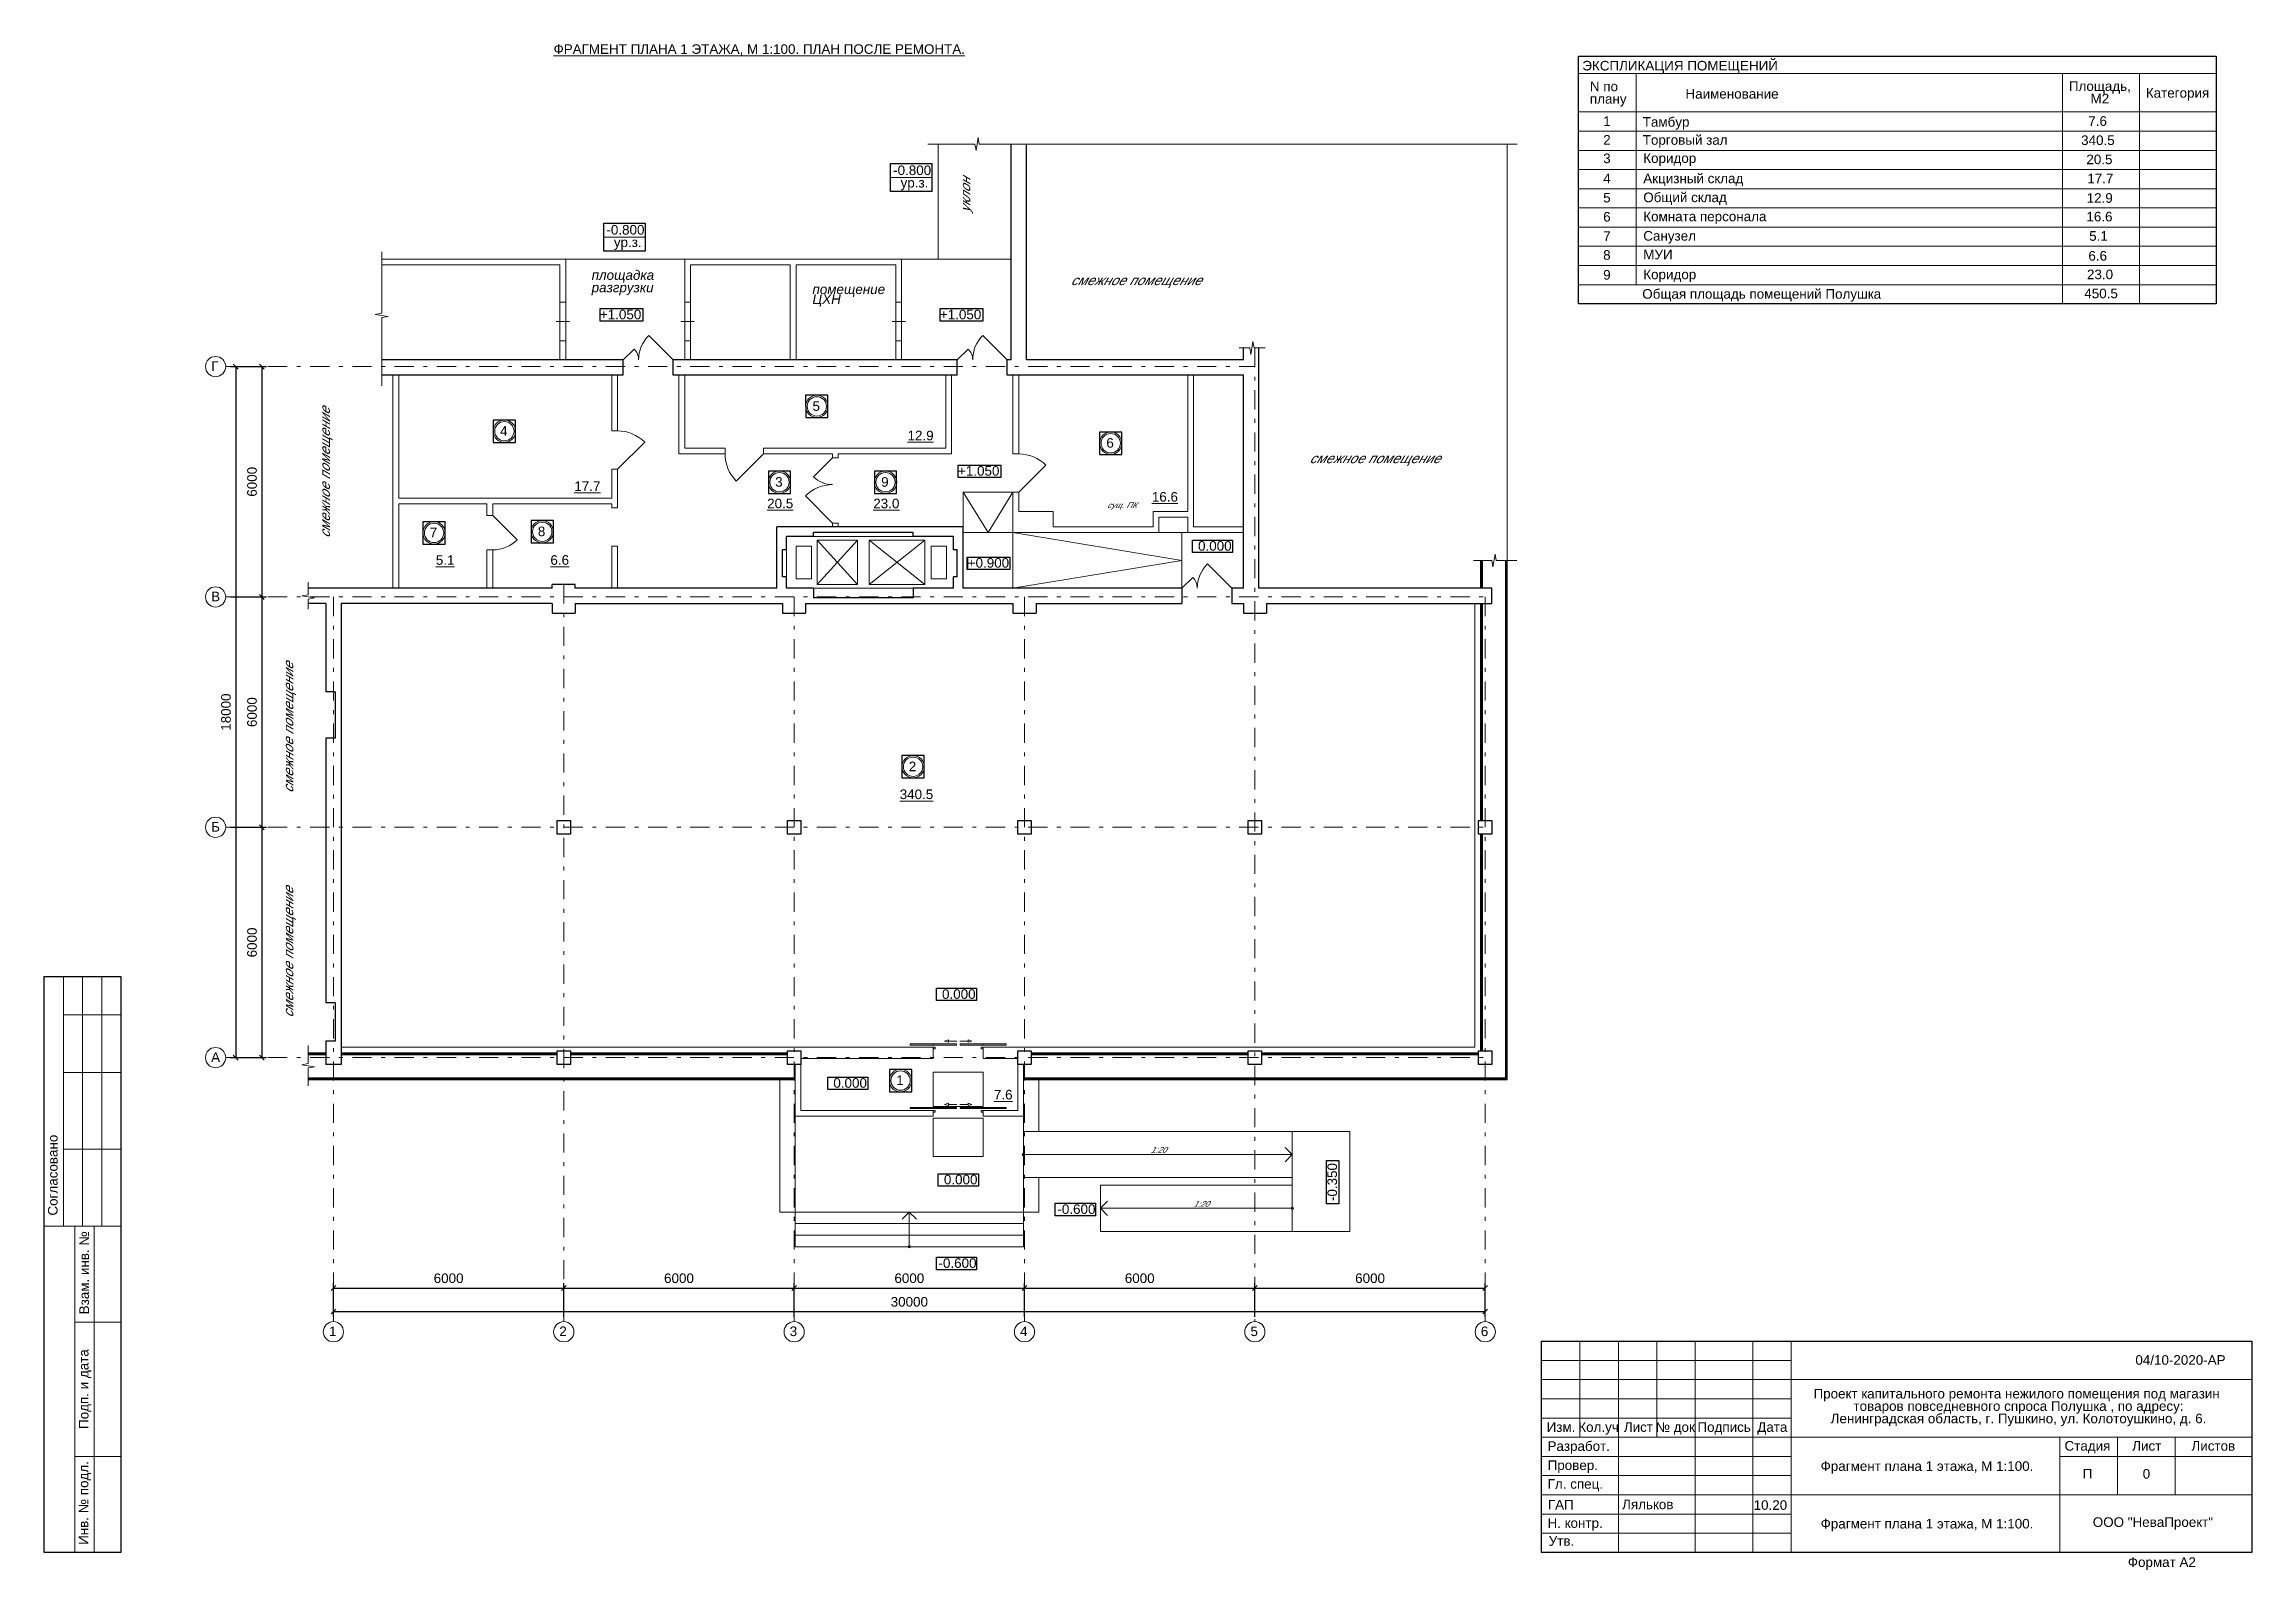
# Model space of a CAD drawing. Header units: metres. Extents: x 0 to 57.5, y 0 to 39.8.
import ezdxf
from ezdxf.enums import TextEntityAlignment as Align

# ---------------------------------------------------------------- set-up
doc = ezdxf.new("R2010")
doc.units = ezdxf.units.M
doc.header["$MEASUREMENT"] = 0
for name, pattern in [('( Dashdot )', [1.001, 0.5, -0.25, 0.001, -0.25]), ('DGN Style 2', [68.77341, 41.264046, -27.509364]), ('DGN Style 3', [96.282774, 68.77341, -27.509364])]:
    doc.linetypes.add(name, pattern=pattern)
doc.layers.add('YOLO_STAMP', color=1, linetype='Continuous')
doc.layers.add('YOLO_TABLE', color=1, linetype='Continuous')
doc.styles.add('GOST 2.304', font='CS_Gost2304.shx')
doc.styles.get("Standard").update_dxf_attribs({"font": 'txt.shx', "width": 0.8, "height": 0.0025})
doc.styles.add('Style-Arial', font='arial.ttf')
doc.dimstyles.get("Standard").update_dxf_attribs({"dimtxt": 0.0025, "dimasz": 0.18, "dimexe": 0.18, "dimexo": 0.0625, "dimgap": 0.09, "dimtad": 0, "dimtih": 1, "dimtoh": 1, "dimdec": 4, "dimzin": 0, "dimdsep": 46, "dimtxsty": 'Standard', "dimcen": 0.09, "dimadec": 0, "dimazin": 0, "dimtfac": 1, "dimtdec": 4, "dimtofl": 0, "dimtmove": 0, "dimatfit": 3, "dimfxl": 1, "dimtolj": 1, "dimtzin": 0, "dimarcsym": 0})

msp = doc.modelspace()

# ---------------------------------------------------------------- texts
at = {"color": 7, "linetype": 'Continuous', "lineweight": 13, "style": 'Style-Arial'}
for s, p in [('%%uФРАГМЕНТ ПЛАНА 1 ЭТАЖА, М 1:100. ПЛАН ПОСЛЕ РЕМОНТА.%%U', (13.26740354, 39.78391835)), ('340.5', (53.05382741, 37.41050163)), ('7.6', (53.24078369, 37.90969902)), ('20.5', (53.19061756, 36.91130424)), ('17.7', (53.21383366, 36.41312562)), ('12.9', (53.19774265, 35.90552338)), ('16.6', (53.19178115, 35.42058877)), ('5.1', (53.26320596, 34.91629753)), ('6.6', (53.24281229, 34.39876227)), ('Общая площадь помещений Полушка', (41.62414629, 33.4068749)), ('450.5', (53.13701139, 33.41898001)), ('+1.050', (14.47508219, 32.87065543)), ('+1.050', (23.33014853, 32.87065543)), ('5', (20.01181575, 30.4852654)), ('4', (11.87495316, 29.83835357)), ('6', (27.66544093, 29.52593969)), ('+1.050', (23.80251001, 28.79694729)), ('3', (19.03975162, 28.50871627)), ('9', (21.80063913, 28.50871627)), ('7', (10.04243912, 27.18959552)), ('8', (12.85900449, 27.22053917)), ('0.000', (30.0538401, 26.84242603)), ('+0.900', (24.05542608, 26.40059081)), ('2', (22.5198424, 21.09946064)), ('0.000', (23.38506539, 15.16922991)), ('0.000', (20.55508781, 12.85314353)), ('1', (22.19247953, 12.9235631)), ('0.000', (23.43424351, 10.33764047)), ('-0.600', (26.39131781, 9.56671877)), ('-0.600', (23.29309591, 8.16101293))]:
    msp.add_text(s, height=0.25, dxfattribs=at).set_placement(p, align=Align.TOP_LEFT)
at = {"color": 7, "lineweight": 13, "style": 'Style-Arial'}
msp.add_text('ЭКСПЛИКАЦИЯ ПОМЕЩЕНИЙ ', height=0.25, dxfattribs=at).set_placement((42.65808951, 39.22706682), align=Align.MIDDLE_CENTER)
at = {"color": 7, "linetype": 'Continuous', "lineweight": 0, "style": 'Style-Arial'}
for s, p in [('2', (40.7026763, 37.41924643)), ('1', (40.7026763, 37.90825612)), ('3', (40.7026763, 36.93811629)), ('4', (40.7026763, 36.41448434)), ('5', (40.7026763, 35.91425226)), ('6', (40.7026763, 35.41607364)), ('7', (40.7026763, 34.90950608)), ('8', (40.7026763, 34.42149924)), ('9', (40.7026763, 33.90408411))]:
    msp.add_text(s, height=0.25, dxfattribs=at).set_placement(p, align=Align.TOP_CENTER)
for s, p in [('Тамбур', (41.63611759, 37.88697872)), ('Торговый зал', (41.63611759, 37.41700195)), ('Коридор', (41.64973359, 36.94318768)), ('Акцизный склад', (41.64973359, 36.41513901)), ('Общий склад', (41.64973359, 35.92163041)), ('Комната персонала', (41.64973359, 35.42490666)), ('Санузел', (41.64973359, 34.91923293)), ('МУИ', (41.64973359, 34.43145915)), ('Коридор', (41.64973359, 33.91404402)), ('23.0', (53.20620426, 33.91472927))]:
    msp.add_text(s, height=0.25, dxfattribs=at).set_placement(p, align=Align.TOP_LEFT)
at = {"color": 7, "linetype": 'DGN Style 3', "lineweight": 0, "style": 'Style-Arial', "oblique": 29.9999996792}
msp.add_text('уклон', height=0.25, rotation=90, dxfattribs=at).set_placement((23.87096215, 35.38678075), align=Align.TOP_LEFT)
at = {"color": 7, "linetype": 'Continuous', "lineweight": 0, "style": 'Style-Arial', "oblique": 29.9999996792}
for s, height, p in [('смежное помещение', 0.25, (26.72851743, 33.7611001)), ('смежное помещение', 0.25, (32.94623216, 29.12293156)), ('1:20', 0.15, (28.81589561, 11.06191866)), ('1:20', 0.15, (29.92687417, 9.6522972))]:
    msp.add_text(s, height=height, dxfattribs=at).set_placement(p, align=Align.TOP_LEFT)
at = {"color": 7, "linetype": 'Continuous', "lineweight": 30, "style": 'Style-Arial'}
for s, p in [('Г', (4.349702, 31.52493216)), ('В', (4.349702, 25.52493216)), ('Б', (4.349702, 19.52493216)), ('А', (4.349702, 13.52493216)), ('1', (7.41791369, 6.38452316)), ('2', (13.41791369, 6.38452316)), ('3', (19.41791369, 6.38452316)), ('4', (25.41791369, 6.38452316)), ('5', (31.41791369, 6.38452316)), ('6', (37.41791369, 6.38452316)), ('0', (54.6576885, 2.67203483))]:
    msp.add_text(s, height=0.25, dxfattribs=at).set_placement(p, align=Align.TOP_LEFT)
at = {"color": 7, "linetype": 'Continuous', "lineweight": 0, "style": 'Style-Arial', "oblique": 29.9999996792}
for p in [(7.19097905, 26.9176168), (6.23855454, 20.2742862), (6.23855454, 14.42239933)]:
    msp.add_text('смежное помещение', height=0.25, rotation=90, dxfattribs=at).set_placement(p, align=Align.TOP_LEFT)
at = {"color": 7, "linetype": 'Continuous', "lineweight": 13, "style": 'Style-Arial', "oblique": 29.9999996792}
msp.add_text('сущ. ПК', height=0.15, dxfattribs=at).set_placement((27.67851865, 27.85278197), align=Align.TOP_LEFT)
at = {"color": 7, "linetype": 'Continuous', "lineweight": 0, "style": 'Style-Arial'}
for s, p in [('Согласовано', (0.22439527, 10.32742012)), ('Взам. инв. №', (1.0426794, 7.78435845)), ('Подп. и дата', (1.02979297, 4.75456476)), ('Инв. № подл.', (1.02532835, 1.78664696))]:
    msp.add_text(s, height=0.25002, rotation=90, dxfattribs=at).set_placement(p, align=Align.MIDDLE_CENTER)
at = {"color": 7, "linetype": 'Continuous', "lineweight": 13, "style": 'Style-Arial'}
msp.add_text('-0.350', height=0.25, rotation=90, dxfattribs=at).set_placement((33.42283392, 9.6518328), align=Align.TOP_LEFT)
msp.add_text('04/10-2020-АР', height=0.25, dxfattribs=at).set_placement((55.6411165, 5.637915), align=Align.TOP_CENTER)
at = {"color": 7, "linetype": 'Continuous', "lineweight": 0, "style": 'Style-Arial'}
for s, p in [('Изм.', (39.5070483, 3.76500826)), ('Кол.уч', (40.48436844, 3.76500826)), ('Лист', (41.52276611, 3.76500826)), ('№ док', (42.48166742, 3.76500826)), ('Подпись', (43.75566674, 3.76500826)), ('Дата', (45.01114386, 3.76500826)), ('Разработ.', (39.96894649, 3.26904595)), ('Провер.', (39.81430933, 2.77131488)), ('Стадия', (53.21844522, 3.27500826)), ('Лист', (54.76276611, 3.27500826)), ('Листов', (56.49625717, 3.27500826)), ('Гл. спец.', (39.8805824, 2.28408508)), ('ГАП', (39.50119397, 1.7425816)), ('Н. контр.', (39.8754815, 1.26500826)), ('ООО "НеваПроект"', (54.92294485, 1.2894971)), ('Утв.', (39.51953372, 0.79819836)), ('Формат А2', (55.15620326, 0.24604109))]:
    msp.add_text(s, height=0.25, dxfattribs=at).set_placement(p, align=Align.MIDDLE_CENTER)
at = {"color": 7, "lineweight": 13, "style": 'Style-Arial'}
msp.add_text('Ляльков', height=0.25, dxfattribs=at).set_placement((41.09874519, 1.87556372), align=Align.TOP_LEFT)
at = {"color": 7, "linetype": 'Continuous', "lineweight": 13, "char_height": 0.25, "style": 'Style-Arial'}
for s, insert, attachment_point, line_spacing_factor in [('N по \\Pплану', (40.25923417, 38.48643723), 4, 0.776524), ('Наименование', (42.74881641, 38.49227365), 4, 0.6), ('\\L12.9', (22.48727926, 29.71778434), 1, 0.6), ('\\L17.7', (13.80847283, 28.39881635), 1, 0.6), ('\\L20.5', (18.83109758, 27.94896726), 1, 0.6), ('\\L23.0', (21.59516255, 27.94896726), 1, 0.6), ('\\L16.6', (28.85025807, 28.12089757), 1, 0.6), ('\\L5.1', (10.20170441, 26.47534536), 1, 0.6), ('\\L6.6', (13.18578922, 26.47534536), 1, 0.6), ('\\L340.5', (22.2825716, 20.37290371), 1, 0.6), ('\\L7.6', (24.7373564, 12.54873224), 1, 0.6), ('Проект капитального ремонта нежилого помещения под магазин\\P товаров повседневного спроса Полушка , по адресу:\\P Ленинградская область, г. Пушкино, ул. Колотоушкино, д. 6.', (51.37412903, 4.7604167), 2, 0.776524), ('Фрагмент плана 1 этажа, М 1:100.\\P', (49.03915668, 2.71034897), 5, 0.6), ('Фрагмент плана 1 этажа, М 1:100.\\P', (49.03915668, 1.21034897), 5, 0.6)]:
    msp.add_mtext(s, dxfattribs=dict(at, insert=insert, attachment_point=attachment_point, line_spacing_factor=line_spacing_factor))
at = {"color": 7, "linetype": 'Continuous', "lineweight": 0, "char_height": 0.25}
for s, insert, attachment_point, line_spacing_factor, style in [('Площадь,\\PМ2', (53.54166266, 38.81800838), 2, 0.776524, 'Style-Arial'), ('Категория', (55.56505425, 38.64277991), 2, 0.6, 'Style-Arial'), ('\\fArial|b0|i0|c204204|p39;П', (53.21778385, 2.5510143), 5, 0.72, 'GOST 2.304')]:
    msp.add_mtext(s, dxfattribs=dict(at, insert=insert, attachment_point=attachment_point, line_spacing_factor=line_spacing_factor, style=style))
at = {"color": 7, "linetype": 'DGN Style 3', "lineweight": 13, "char_height": 0.25, "attachment_point": 1, "line_spacing_factor": 0.776524, "style": 'Style-Arial'}
for insert in [(22.11233772, 36.62741894), (14.64452762, 35.07683533)]:
    msp.add_mtext('-0.800\\P  ур.з.', dxfattribs=dict(at, insert=insert))
at = {"color": 7, "linetype": 'DGN Style 3', "lineweight": 0, "char_height": 0.25, "attachment_point": 1, "style": 'Style-Arial'}
for s, insert, line_spacing_factor in [('\\fArial|b0|i1|c204204|p39;площадка \\Pразгрузки', (14.26025974, 33.89765519), 0.776524), ('\\fArial|b0|i1|c204204|p39;помещение\\PЦХН', (20.01074735, 33.52762956), 0.621037)]:
    msp.add_mtext(s, dxfattribs=dict(at, insert=insert, line_spacing_factor=line_spacing_factor))
at = {"color": 7, "linetype": 'Continuous', "lineweight": 30, "insert": (44.52347303, 1.85850427), "char_height": 0.25, "attachment_point": 1, "line_spacing_factor": 0.72, "style": 'GOST 2.304'}
msp.add_mtext('\\fArial|b0|i0|c204204|p39;10.20', dxfattribs=at)

# ---------------------------------------------------------------- blocks, each defined once
blk = doc.blocks.new('_Oblique')
at = {"color": 0, "linetype": 'ByBlock', "lineweight": -2}
blk.add_line((0.5, 0.5), (-0.5, -0.5), dxfattribs=at)
blk = doc.blocks.new('*D5')
at = {"color": 0, "linetype": 'Continuous', "lineweight": -2, "transparency": 16777216}
for p, q in [((4.854, 31.388), (5.114, 31.388)), ((4.989, 31.388), (4.989, 13.388)), ((4.854, 13.388), (5.114, 13.388))]:
    blk.add_line(p, q, dxfattribs=at)
at = {"layer": 'Defpoints', "color": 0, "linetype": 'Continuous', "transparency": 16777216}
for p in [(4.729, 31.388), (4.729, 13.388), (4.989, 13.388)]:
    blk.add_point(p, dxfattribs=at)
at = {"color": 0, "linetype": 'Continuous', "lineweight": -2, "transparency": 16777216, "xscale": 0.125, "yscale": 0.125, "zscale": 0.125}
for p, rotation in [((4.989, 31.388), 90), ((4.989, 13.388), 270)]:
    blk.add_blockref('_Oblique', p, dxfattribs=dict(at, rotation=rotation))
at = {"color": 0, "linetype": 'Continuous', "lineweight": 0, "transparency": 16777216, "insert": (4.736, 22.388), "char_height": 0.25, "attachment_point": 5, "rotation": 90, "style": 'Style-Arial'}
blk.add_mtext('\\A1;18000', dxfattribs=at)
blk = doc.blocks.new('*D8')
at = {"color": 0, "linetype": 'Continuous', "lineweight": -2, "transparency": 16777216}
for p, q in [((4.854, 31.388), (5.793, 31.388)), ((5.668, 31.388), (5.668, 25.388)), ((4.854, 25.388), (5.793, 25.388))]:
    blk.add_line(p, q, dxfattribs=at)
at = {"layer": 'Defpoints', "color": 0, "linetype": 'Continuous', "transparency": 16777216}
for p in [(4.729, 31.388), (4.729, 25.388), (5.668, 25.388)]:
    blk.add_point(p, dxfattribs=at)
at = {"color": 0, "linetype": 'Continuous', "lineweight": -2, "transparency": 16777216, "xscale": 0.125, "yscale": 0.125, "zscale": 0.125}
for p, rotation in [((5.668, 31.388), 90), ((5.668, 25.388), 270)]:
    blk.add_blockref('_Oblique', p, dxfattribs=dict(at, rotation=rotation))
at = {"color": 0, "linetype": 'Continuous', "lineweight": 0, "transparency": 16777216, "insert": (5.415, 28.388), "char_height": 0.25, "attachment_point": 5, "rotation": 90, "style": 'Style-Arial'}
blk.add_mtext('\\A1;6000', dxfattribs=at)
blk = doc.blocks.new('*D6')
at = {"color": 0, "linetype": 'Continuous', "lineweight": -2, "transparency": 16777216}
for p, q in [((4.854, 25.388), (5.793, 25.388)), ((5.668, 25.388), (5.668, 19.388)), ((4.854, 19.388), (5.793, 19.388))]:
    blk.add_line(p, q, dxfattribs=at)
at = {"layer": 'Defpoints', "color": 0, "linetype": 'Continuous', "transparency": 16777216}
for p in [(4.729, 25.388), (4.729, 19.388), (5.668, 19.388)]:
    blk.add_point(p, dxfattribs=at)
at = {"color": 0, "linetype": 'Continuous', "lineweight": -2, "transparency": 16777216, "xscale": 0.125, "yscale": 0.125, "zscale": 0.125}
for p, rotation in [((5.668, 25.388), 90), ((5.668, 19.388), 270)]:
    blk.add_blockref('_Oblique', p, dxfattribs=dict(at, rotation=rotation))
at = {"color": 0, "linetype": 'Continuous', "lineweight": 0, "transparency": 16777216, "insert": (5.415, 22.388), "char_height": 0.25, "attachment_point": 5, "rotation": 90, "style": 'Style-Arial'}
blk.add_mtext('\\A1;6000', dxfattribs=at)
blk = doc.blocks.new('*D7')
at = {"color": 0, "linetype": 'Continuous', "lineweight": -2, "transparency": 16777216}
for p, q in [((4.854, 19.388), (5.793, 19.388)), ((5.668, 19.388), (5.668, 13.388)), ((4.854, 13.388), (5.793, 13.388))]:
    blk.add_line(p, q, dxfattribs=at)
at = {"layer": 'Defpoints', "color": 0, "linetype": 'Continuous', "transparency": 16777216}
for p in [(4.729, 19.388), (4.729, 13.388), (5.668, 13.388)]:
    blk.add_point(p, dxfattribs=at)
at = {"color": 0, "linetype": 'Continuous', "lineweight": -2, "transparency": 16777216, "xscale": 0.125, "yscale": 0.125, "zscale": 0.125}
for p, rotation in [((5.668, 19.388), 90), ((5.668, 13.388), 270)]:
    blk.add_blockref('_Oblique', p, dxfattribs=dict(at, rotation=rotation))
at = {"color": 0, "linetype": 'Continuous', "lineweight": 0, "transparency": 16777216, "insert": (5.415, 16.388), "char_height": 0.25, "attachment_point": 5, "rotation": 90, "style": 'Style-Arial'}
blk.add_mtext('\\A1;6000', dxfattribs=at)
blk = doc.blocks.new('*D9')
at = {"color": 0, "linetype": 'Continuous', "lineweight": -2, "transparency": 16777216}
for p, q in [((7.534, 6.636), (7.534, 6.898)), ((7.534, 6.773), (37.534, 6.773)), ((37.534, 6.636), (37.534, 6.898))]:
    blk.add_line(p, q, dxfattribs=at)
at = {"layer": 'Defpoints', "color": 0, "linetype": 'Continuous', "transparency": 16777216}
for p in [(7.534, 6.511), (37.534, 6.773), (37.534, 6.511)]:
    blk.add_point(p, dxfattribs=at)
at = {"color": 0, "linetype": 'Continuous', "lineweight": -2, "transparency": 16777216, "xscale": 0.125, "yscale": 0.125, "zscale": 0.125, "rotation": 180}
blk.add_blockref('_Oblique', (7.534, 6.773), dxfattribs=at)
at = {"color": 0, "linetype": 'Continuous', "lineweight": -2, "transparency": 16777216, "xscale": 0.125, "yscale": 0.125, "zscale": 0.125}
blk.add_blockref('_Oblique', (37.534, 6.773), dxfattribs=at)
at = {"color": 0, "linetype": 'Continuous', "lineweight": 0, "transparency": 16777216, "insert": (22.534, 7.026), "char_height": 0.25, "attachment_point": 5, "style": 'Style-Arial'}
blk.add_mtext('\\A1;30000', dxfattribs=at)
blk = doc.blocks.new('*D14')
at = {"color": 0, "linetype": 'Continuous', "lineweight": -2, "transparency": 16777216}
for p, q in [((7.534, 6.636), (7.534, 7.512)), ((13.534, 6.636), (13.534, 7.512)), ((7.534, 7.387), (13.534, 7.387))]:
    blk.add_line(p, q, dxfattribs=at)
at = {"layer": 'Defpoints', "color": 0, "linetype": 'Continuous', "transparency": 16777216}
for p in [(13.534, 7.387), (7.534, 6.511), (13.534, 6.511)]:
    blk.add_point(p, dxfattribs=at)
at = {"color": 0, "linetype": 'Continuous', "lineweight": -2, "transparency": 16777216, "xscale": 0.125, "yscale": 0.125, "zscale": 0.125, "rotation": 180}
blk.add_blockref('_Oblique', (7.534, 7.387), dxfattribs=at)
at = {"color": 0, "linetype": 'Continuous', "lineweight": -2, "transparency": 16777216, "xscale": 0.125, "yscale": 0.125, "zscale": 0.125}
blk.add_blockref('_Oblique', (13.534, 7.387), dxfattribs=at)
at = {"color": 0, "linetype": 'Continuous', "lineweight": 0, "transparency": 16777216, "insert": (10.534, 7.64), "char_height": 0.25, "attachment_point": 5, "style": 'Style-Arial'}
blk.add_mtext('\\A1;6000', dxfattribs=at)
blk = doc.blocks.new('*D10')
at = {"color": 0, "linetype": 'Continuous', "lineweight": -2, "transparency": 16777216}
for p, q in [((13.534, 6.636), (13.534, 7.512)), ((19.534, 6.636), (19.534, 7.512)), ((13.534, 7.387), (19.534, 7.387))]:
    blk.add_line(p, q, dxfattribs=at)
at = {"layer": 'Defpoints', "color": 0, "linetype": 'Continuous', "transparency": 16777216}
for p in [(19.534, 7.387), (13.534, 6.511), (19.534, 6.511)]:
    blk.add_point(p, dxfattribs=at)
at = {"color": 0, "linetype": 'Continuous', "lineweight": -2, "transparency": 16777216, "xscale": 0.125, "yscale": 0.125, "zscale": 0.125, "rotation": 180}
blk.add_blockref('_Oblique', (13.534, 7.387), dxfattribs=at)
at = {"color": 0, "linetype": 'Continuous', "lineweight": -2, "transparency": 16777216, "xscale": 0.125, "yscale": 0.125, "zscale": 0.125}
blk.add_blockref('_Oblique', (19.534, 7.387), dxfattribs=at)
at = {"color": 0, "linetype": 'Continuous', "lineweight": 0, "transparency": 16777216, "insert": (16.534, 7.64), "char_height": 0.25, "attachment_point": 5, "style": 'Style-Arial'}
blk.add_mtext('\\A1;6000', dxfattribs=at)
blk = doc.blocks.new('*D11')
at = {"color": 0, "linetype": 'Continuous', "lineweight": -2, "transparency": 16777216}
for p, q in [((19.534, 6.636), (19.534, 7.512)), ((25.534, 6.636), (25.534, 7.512)), ((19.534, 7.387), (25.534, 7.387))]:
    blk.add_line(p, q, dxfattribs=at)
at = {"layer": 'Defpoints', "color": 0, "linetype": 'Continuous', "transparency": 16777216}
for p in [(25.534, 7.387), (19.534, 6.511), (25.534, 6.511)]:
    blk.add_point(p, dxfattribs=at)
at = {"color": 0, "linetype": 'Continuous', "lineweight": -2, "transparency": 16777216, "xscale": 0.125, "yscale": 0.125, "zscale": 0.125, "rotation": 180}
blk.add_blockref('_Oblique', (19.534, 7.387), dxfattribs=at)
at = {"color": 0, "linetype": 'Continuous', "lineweight": -2, "transparency": 16777216, "xscale": 0.125, "yscale": 0.125, "zscale": 0.125}
blk.add_blockref('_Oblique', (25.534, 7.387), dxfattribs=at)
at = {"color": 0, "linetype": 'Continuous', "lineweight": 0, "transparency": 16777216, "insert": (22.534, 7.64), "char_height": 0.25, "attachment_point": 5, "style": 'Style-Arial'}
blk.add_mtext('\\A1;6000', dxfattribs=at)
blk = doc.blocks.new('*D12')
at = {"color": 0, "linetype": 'Continuous', "lineweight": -2, "transparency": 16777216}
for p, q in [((25.534, 6.636), (25.534, 7.512)), ((31.534, 6.636), (31.534, 7.512)), ((25.534, 7.387), (31.534, 7.387))]:
    blk.add_line(p, q, dxfattribs=at)
at = {"layer": 'Defpoints', "color": 0, "linetype": 'Continuous', "transparency": 16777216}
for p in [(31.534, 7.387), (25.534, 6.511), (31.534, 6.511)]:
    blk.add_point(p, dxfattribs=at)
at = {"color": 0, "linetype": 'Continuous', "lineweight": -2, "transparency": 16777216, "xscale": 0.125, "yscale": 0.125, "zscale": 0.125, "rotation": 180}
blk.add_blockref('_Oblique', (25.534, 7.387), dxfattribs=at)
at = {"color": 0, "linetype": 'Continuous', "lineweight": -2, "transparency": 16777216, "xscale": 0.125, "yscale": 0.125, "zscale": 0.125}
blk.add_blockref('_Oblique', (31.534, 7.387), dxfattribs=at)
at = {"color": 0, "linetype": 'Continuous', "lineweight": 0, "transparency": 16777216, "insert": (28.534, 7.64), "char_height": 0.25, "attachment_point": 5, "style": 'Style-Arial'}
blk.add_mtext('\\A1;6000', dxfattribs=at)
blk = doc.blocks.new('*D13')
at = {"color": 0, "linetype": 'Continuous', "lineweight": -2, "transparency": 16777216}
for p, q in [((31.534, 6.636), (31.534, 7.512)), ((37.534, 6.636), (37.534, 7.512)), ((31.534, 7.387), (37.534, 7.387))]:
    blk.add_line(p, q, dxfattribs=at)
at = {"layer": 'Defpoints', "color": 0, "linetype": 'Continuous', "transparency": 16777216}
for p in [(37.534, 7.387), (31.534, 6.511), (37.534, 6.511)]:
    blk.add_point(p, dxfattribs=at)
at = {"color": 0, "linetype": 'Continuous', "lineweight": -2, "transparency": 16777216, "xscale": 0.125, "yscale": 0.125, "zscale": 0.125, "rotation": 180}
blk.add_blockref('_Oblique', (31.534, 7.387), dxfattribs=at)
at = {"color": 0, "linetype": 'Continuous', "lineweight": -2, "transparency": 16777216, "xscale": 0.125, "yscale": 0.125, "zscale": 0.125}
blk.add_blockref('_Oblique', (37.534, 7.387), dxfattribs=at)
at = {"color": 0, "linetype": 'Continuous', "lineweight": 0, "transparency": 16777216, "insert": (34.534, 7.64), "char_height": 0.25, "attachment_point": 5, "style": 'Style-Arial'}
blk.add_mtext('\\A1;6000', dxfattribs=at)
blk = doc.blocks.new('*U2')
at = {"color": 7, "linetype": 'Continuous', "lineweight": 13}
for p, q in [((0.65, -0.318), (0.013, 0.318)), ((-0.65, -0.318), (-0.367, -0.036))]:
    blk.add_line(p, q, dxfattribs=at)
at = {"color": 7, "linetype": 'Continuous', "lineweight": 0}
for centre, radius, start, end in [((0.65, -0.318), 0.9, 135, 180), ((-0.65, -0.318), 0.4, 360, 45)]:
    blk.add_arc(centre, radius, start, end, dxfattribs=at)
blk = doc.blocks.new('*U3')
at = {"color": 7, "linetype": 'Continuous', "lineweight": 13}
for p, q in [((-0.157, 0), (-0.061, 0.03)), ((-0.157, 0), (-0.061, -0.03)), ((-0.061, 0.03), (-0.061, -0.03)), ((0.157, 0), (-0.061, 0))]:
    blk.add_line(p, q, dxfattribs=at)
blk = doc.blocks.new('*U4')
at = {"color": 7, "linetype": 'Continuous', "lineweight": 13}
for p, q in [((-0.157, 0), (-0.061, 0.03)), ((-0.157, 0), (-0.061, -0.03)), ((-0.061, 0.03), (-0.061, -0.03)), ((0.157, 0), (-0.061, 0))]:
    blk.add_line(p, q, dxfattribs=at)

# ---------------------------------------------------------------- dimensions: what is measured, and where the dimension line sits
at = {"color": 5, "linetype": 'Continuous', "lineweight": 0}
for base, p1, p2, picture, middle in [((4.98863309, 13.38821902), (4.72871066, 31.38821902), (4.72871066, 13.38821902), '*D5', (4.73598985, 22.38821902)), ((5.66775544, 25.38821902), (4.72871066, 31.38821902), (4.72871066, 25.38821902), '*D8', (5.41511219, 28.38821902)), ((5.66775544, 19.38821902), (4.72871066, 25.38821902), (4.72871066, 19.38821902), '*D6', (5.41511219, 22.38821902)), ((5.66775544, 13.38821902), (4.72871066, 19.38821902), (4.72871066, 13.38821902), '*D7', (5.41511219, 16.38821902))]:
    dim = msp.add_linear_dim(base=base, p1=p1, p2=p2, angle=270, dimstyle='Standard', override={"dimtxt": 0.25, "dimasz": 0.125, "dimexe": 0.125, "dimexo": 0.125, "dimgap": 0.125, "dimtad": 1, "dimtih": 0, "dimtoh": 0, "dimlfac": 1000, "dimzin": 11, "dimtxsty": 'Style-Arial', "dimblk": 'Oblique', "dimfrac": 2, "dimtzin": 11}, dxfattribs=at)
    dim.commit()
    dim.dimension.update_dxf_attribs({"geometry": picture, "text_midpoint": middle})
for base, p1, p2, picture, middle in [((13.53356691, 7.38703256), (7.53356691, 6.51116546), (13.53356691, 6.51116546), '*D14', (10.53356691, 7.6396758)), ((19.53356691, 7.38703256), (13.53356691, 6.51116546), (19.53356691, 6.51116546), '*D10', (16.53356691, 7.6396758)), ((25.53356691, 7.38703256), (19.53356691, 6.51116546), (25.53356691, 6.51116546), '*D11', (22.53356691, 7.6396758)), ((31.53356691, 7.38703256), (25.53356691, 6.51116546), (31.53356691, 6.51116546), '*D12', (28.53356691, 7.6396758)), ((37.53356691, 7.38703256), (31.53356691, 6.51116546), (37.53356691, 6.51116546), '*D13', (34.53356691, 7.6396758)), ((37.53356691, 6.77307654), (7.53356691, 6.51116546), (37.53356691, 6.51116546), '*D9', (22.53356691, 7.02580505))]:
    dim = msp.add_linear_dim(base=base, p1=p1, p2=p2, dimstyle='Standard', override={"dimtxt": 0.25, "dimasz": 0.125, "dimexe": 0.125, "dimexo": 0.125, "dimgap": 0.125, "dimtad": 1, "dimtih": 0, "dimtoh": 0, "dimlfac": 1000, "dimzin": 11, "dimtxsty": 'Style-Arial', "dimblk": 'Oblique', "dimfrac": 2, "dimtzin": 11}, dxfattribs=at)
    dim.commit()
    dim.dimension.update_dxf_attribs({"geometry": picture, "text_midpoint": middle})

# ---------------------------------------------------------------- linework, layer by layer
at = {"color": 7, "linetype": 'Continuous', "lineweight": 13}
for p, q in [((39.96527851, 39.02134854), (56.57245153, 39.02134854)), ((39.96527851, 39.02134854), (39.96527851, 33.02134854)), ((41.46527851, 39.02134854), (41.46527851, 33.52134854)), ((52.57245153, 39.02134854), (52.57245153, 33.02134854)), ((54.57245153, 39.02134854), (54.57245153, 33.02134854)), ((56.57245153, 39.02134854), (56.57245153, 33.02134854)), ((39.96527851, 38.02134854), (56.57245153, 38.02134854)), ((23.28356691, 34.18821902), (23.28356691, 37.18546691)), ((22.04192358, 36.31193223), (23.12384234, 36.31193223)), ((14.57411348, 34.76134863), (15.65603224, 34.76134863)), ((8.79068836, 34.18821902), (13.58356691, 34.18821902)), ((8.79068836, 34.03821902), (13.43356691, 34.03821902)), ((13.43356691, 33.06321902), (13.43356691, 34.03821902)), ((13.58356691, 33.06321902), (13.58356691, 34.18821902)), ((16.68356691, 34.18821902), (23.28356691, 34.18821902)), ((16.68356691, 33.06321902), (16.68356691, 34.18821902)), ((16.83356691, 34.03821902), (19.43356691, 34.03821902)), ((16.83356691, 33.06321902), (16.83356691, 34.03821902)), ((19.43356691, 34.03821902), (19.43356691, 31.56321902)), ((19.58356691, 34.03821902), (19.58356691, 31.56321902)), ((19.58356691, 34.03821902), (22.18356691, 34.03821902)), ((22.18356691, 33.06321902), (22.18356691, 34.03821902)), ((22.33356691, 33.06321902), (22.33356691, 34.18821902)), ((39.96527851, 33.52134854), (56.57245153, 33.52134854)), ((13.58356691, 33.06321902), (13.43356691, 33.06321902)), ((16.83356691, 33.06321902), (16.68356691, 33.06321902)), ((22.18356691, 33.06321902), (22.33356691, 33.06321902)), ((39.96527851, 33.02134854), (56.57245153, 33.02134854)), ((13.58356691, 32.06321902), (13.43356691, 32.06321902)), ((13.43356691, 31.56321902), (13.43356691, 32.06321902)), ((13.58356691, 31.56321902), (13.58356691, 32.06321902)), ((16.68356691, 31.56321902), (16.68356691, 32.06321902)), ((16.83356691, 32.06321902), (16.68356691, 32.06321902)), ((16.83356691, 31.56321902), (16.83356691, 32.06321902)), ((22.18356691, 31.56321902), (22.18356691, 32.06321902)), ((22.18356691, 32.06321902), (22.33356691, 32.06321902)), ((22.33356691, 31.56321902), (22.33356691, 32.06321902)), ((9.08356691, 25.61321902), (9.08356691, 31.16321902)), ((9.23356691, 27.96321902), (9.23356691, 31.16321902)), ((14.78356691, 29.71321902), (14.78356691, 31.16321902)), ((14.93356691, 29.71321902), (14.93356691, 31.16321902)), ((16.53356691, 29.11321902), (16.53356691, 31.16321902)), ((16.68356691, 29.26321902), (16.68356691, 31.16321902)), ((23.48356691, 29.26321902), (23.48356691, 31.16321902)), ((23.63356691, 29.11321902), (23.63356691, 31.16321902)), ((25.23356691, 29.11321902), (25.23356691, 31.16321902)), ((25.38356691, 29.11321902), (25.38356691, 31.16321902)), ((29.78356691, 27.61321902), (29.78356691, 31.16321902)), ((29.93356691, 27.21321902), (29.93356691, 31.16321902)), ((14.93356691, 29.71321902), (14.78356691, 29.71321902)), ((14.93356691, 28.71321902), (15.64067369, 29.4203258)), ((17.73356691, 29.11321902), (16.53356691, 29.11321902)), ((17.73356691, 29.26321902), (16.68356691, 29.26321902)), ((17.73356691, 29.11321902), (17.73356691, 29.26321902)), ((18.73356691, 29.11321902), (18.02646013, 28.40611223)), ((18.73356691, 29.11321902), (18.73356691, 29.26321902)), ((23.48356691, 29.26321902), (18.73356691, 29.26321902)), ((20.53356691, 29.11321902), (18.73356691, 29.11321902)), ((20.53356691, 29.01321902), (20.03859216, 28.51824427)), ((20.53356691, 29.01321902), (20.53356691, 29.11321902)), ((20.53356691, 29.01321902), (20.68356691, 29.01321902)), ((23.63356691, 29.11321902), (20.68356691, 29.11321902)), ((20.68356691, 29.01321902), (20.68356691, 29.11321902)), ((25.38356691, 29.11321902), (25.23356691, 29.11321902)), ((25.38356691, 28.11321902), (26.09067369, 28.8203258)), ((14.78356691, 27.96321902), (14.78356691, 28.71321902)), ((14.93356691, 28.71321902), (14.78356691, 28.71321902)), ((14.93356691, 27.71321902), (14.93356691, 28.71321902)), ((14.78356691, 27.96321902), (9.23356691, 27.96321902)), ((9.23356691, 25.61321902), (9.23356691, 27.81321902)), ((11.53356691, 27.81321902), (9.23356691, 27.81321902)), ((11.53356691, 27.51321902), (11.53356691, 27.81321902)), ((14.78356691, 27.81321902), (11.68356691, 27.81321902)), ((11.68356691, 27.51321902), (11.68356691, 27.81321902)), ((14.78356691, 27.71321902), (14.78356691, 27.81321902)), ((14.93356691, 27.71321902), (14.78356691, 27.71321902)), ((20.53356691, 27.31321902), (19.82646013, 28.0203258)), ((25.23356691, 27.06321902), (25.23356691, 28.11321902)), ((25.38356691, 28.11321902), (25.23356691, 28.11321902)), ((25.38356691, 27.61321902), (25.38356691, 28.11321902)), ((26.28356691, 27.61321902), (25.38356691, 27.61321902)), ((26.28356691, 27.21321902), (26.28356691, 27.61321902)), ((28.88356691, 27.21321902), (28.88356691, 27.61321902)), ((28.88356691, 27.61321902), (29.78356691, 27.61321902)), ((11.68356691, 27.51321902), (11.53356691, 27.51321902)), ((11.68356691, 27.51321902), (12.31996301, 26.87682291)), ((20.53356691, 27.21321902), (20.53356691, 27.31321902)), ((20.53356691, 27.31321902), (20.68356691, 27.31321902)), ((20.68356691, 27.21321902), (20.68356691, 27.31321902)), ((29.03356691, 27.06321902), (25.23356691, 27.06321902)), ((28.88356691, 27.21321902), (26.28356691, 27.21321902)), ((29.03356691, 27.06321902), (29.03356691, 27.46321902)), ((29.03356691, 27.46321902), (29.78356691, 27.46321902)), ((29.78356691, 27.06321902), (29.78356691, 27.46321902)), ((29.78356691, 27.06321902), (31.23356691, 27.06321902)), ((29.93356691, 27.21321902), (31.23356691, 27.21321902)), ((11.53356691, 25.61321902), (11.53356691, 26.61321902)), ((11.68356691, 26.61321902), (11.53356691, 26.61321902)), ((11.68356691, 25.61321902), (11.68356691, 26.61321902)), ((14.78356691, 25.61321902), (14.78356691, 26.71321902)), ((14.93356691, 26.71321902), (14.78356691, 26.71321902)), ((14.93356691, 25.61321902), (14.93356691, 26.71321902)), ((29.63356691, 25.61321902), (29.91640962, 25.89606173)), ((30.93356691, 25.61321902), (30.29717081, 26.24961512)), ((37.40856691, 25.61321902), (37.40856691, 26.33758537)), ((37.43356691, 25.61321902), (37.43356691, 26.33758537)), ((37.45856691, 25.61321902), (37.45856691, 26.33758537)), ((38.05856691, 12.86321902), (38.05856691, 26.33758537)), ((38.08356691, 12.83821902), (38.08356691, 26.33758537)), ((38.10856691, 12.81321902), (38.10856691, 26.33758537)), ((21.28356691, 25.36321902), (21.38356691, 25.36321902)), ((37.25856691, 13.66321902), (37.25856691, 25.21321902)), ((37.40856691, 19.56321902), (37.40856691, 25.21321902)), ((37.43356691, 19.56321902), (37.43356691, 25.21321902)), ((37.45856691, 19.56321902), (37.45856691, 25.21321902)), ((37.40856691, 13.56321902), (37.40856691, 19.21321902)), ((37.43356691, 13.56321902), (37.43356691, 19.21321902)), ((37.45856691, 13.56321902), (37.45856691, 19.21321902)), ((0.00000047, 15.49999826), (2.00000047, 15.49999826)), ((0.00000047, 15.49999826), (0.00000047, 8.99999826)), ((0.50000047, 15.49999826), (0.50000047, 8.99999826)), ((1.00000047, 15.49999826), (1.00000047, 8.99999826)), ((1.50000047, 15.49999826), (1.50000047, 8.99999826)), ((0.50000047, 14.49999826), (2.00000047, 14.49999826)), ((7.33356691, 13.51321902), (6.87647201, 13.51321902)), ((7.33356691, 13.48821902), (6.87647201, 13.48821902)), ((7.33356691, 13.46321902), (6.87647201, 13.46321902)), ((23.20856691, 13.66321902), (7.73356691, 13.66321902)), ((13.35856691, 13.51321902), (7.73356691, 13.51321902)), ((13.35856691, 13.48821902), (7.73356691, 13.48821902)), ((13.35856691, 13.46321902), (7.73356691, 13.46321902)), ((13.70856691, 13.51321902), (19.35856691, 13.51321902)), ((13.70856691, 13.48821902), (19.35856691, 13.48821902)), ((13.70856691, 13.46321902), (19.35856691, 13.46321902)), ((23.15856691, 13.36321902), (19.70856691, 13.36321902)), ((23.15856691, 13.66321902), (23.15856691, 13.36321902)), ((24.45856691, 13.36321902), (24.45856691, 13.66321902)), ((25.35856691, 13.36321902), (24.45856691, 13.36321902)), ((25.70856691, 13.51321902), (31.35856691, 13.51321902)), ((25.70856691, 13.48821902), (31.35856691, 13.48821902)), ((25.70856691, 13.46321902), (31.35856691, 13.46321902)), ((37.35856691, 13.51321902), (31.70856691, 13.51321902)), ((37.35856691, 13.48821902), (31.70856691, 13.48821902)), ((37.35856691, 13.46321902), (31.70856691, 13.46321902)), ((0.50000047, 12.99999826), (2.00000047, 12.99999826)), ((19.55856691, 12.86321902), (6.87647201, 12.86321902)), ((19.55856691, 12.83821902), (6.87647201, 12.83821902)), ((19.55856691, 12.81321902), (6.87647201, 12.81321902)), ((19.55856691, 13.21321902), (19.55856691, 8.46321902)), ((19.70856691, 13.21321902), (19.70856691, 12.01321902)), ((25.35856691, 13.21321902), (25.35856691, 12.01321902)), ((25.50856691, 13.21321902), (25.50856691, 8.46321902)), ((38.05856691, 12.86321902), (25.50856691, 12.86321902)), ((38.08356691, 12.83821902), (25.50856691, 12.83821902)), ((38.10856691, 12.81321902), (25.50856691, 12.81321902)), ((23.15856691, 11.86321902), (19.55856691, 11.86321902)), ((23.20856691, 12.01321902), (19.70856691, 12.01321902)), ((23.15856691, 12.01321902), (23.15856691, 11.86321902)), ((24.45856691, 12.01321902), (24.45856691, 11.86321902)), ((25.50856691, 11.86321902), (24.45856691, 11.86321902)), ((0.50000047, 10.99999826), (2.00000047, 10.99999826)), ((0.00000047, 8.99999826), (2.00000047, 8.99999826)), ((1.30000047, 0.49999826), (1.30000047, 8.99999826)), ((25.50856691, 8.46321902), (19.55856691, 8.46321902)), ((0.80000047, 6.49999826), (2.00000047, 6.49999826)), ((39.00000047, 5.99999826), (57.50000047, 5.99999826)), ((39.00000047, 5.99999826), (39.00000047, 0.49999826)), ((40.00000047, 5.99999826), (40.00000047, 3.49999826)), ((41.00000047, 5.99999826), (41.00000047, 0.49999826)), ((42.00000047, 5.99999826), (42.00000047, 3.49999826)), ((43.00000047, 5.99999826), (43.00000047, 0.49999826)), ((44.50000047, 5.99999826), (44.50000047, 0.49999826)), ((45.50000047, 5.99999826), (45.50000047, 0.49999826)), ((45.50000047, 4.99999826), (57.50000047, 4.99999826)), ((39.00000047, 3.99999826), (45.50000047, 3.99999826)), ((39.00000047, 3.49999826), (57.50000047, 3.49999826)), ((0.80000047, 2.99999826), (2.00000047, 2.99999826)), ((52.50000047, 2.99999826), (57.50000047, 2.99999826)), ((45.50000047, 1.99999826), (57.50000047, 1.99999826))]:
    msp.add_line(p, q, dxfattribs=at)
at = {"color": 7, "linetype": 'Continuous', "lineweight": 0}
for p, q in [((39.96527851, 37.52134854), (56.57245153, 37.52134854)), ((39.96527851, 37.02134854), (56.57245153, 37.02134854)), ((39.96527851, 36.52134854), (56.57245153, 36.52134854)), ((39.96527851, 36.02134854), (56.57245153, 36.02134854)), ((39.96527851, 35.52134854), (56.57245153, 35.52134854)), ((39.96527851, 35.02134854), (56.57245153, 35.02134854)), ((39.96527851, 34.52134854), (56.57245153, 34.52134854)), ((13.58356691, 34.18821902), (16.68356691, 34.18821902)), ((23.28356691, 34.18821902), (25.18356691, 34.18821902)), ((39.96527851, 34.02134854), (56.57245153, 34.02134854)), ((39.96527851, 33.52134854), (56.57245153, 33.52134854)), ((39.96527851, 33.02134854), (56.57245153, 33.02134854)), ((13.68356691, 32.56321902), (13.33356691, 32.56321902)), ((16.58356691, 32.56321902), (16.93356691, 32.56321902)), ((22.43356691, 32.56321902), (22.08356691, 32.56321902)), ((25.23356691, 28.11321902), (25.23356691, 25.61321902)), ((29.03356691, 27.06321902), (29.78356691, 27.06321902)), ((29.63356691, 25.61321902), (29.63356691, 27.06321902)), ((29.93356691, 27.06321902), (31.23356691, 27.06321902)), ((19.33356691, 25.91321902), (19.33356691, 26.61321902)), ((20.03356691, 26.96321902), (22.63356691, 26.96321902)), ((20.03356691, 25.61321902), (22.63356691, 25.61321902)), ((32.32143296, 11.05035297), (32.50856691, 10.86321902)), ((25.50856691, 10.86321902), (32.50856691, 10.86321902)), ((32.32143296, 10.67608506), (32.50856691, 10.86321902)), ((22.34643296, 9.17608506), (22.53356691, 9.36321902)), ((22.53356691, 8.46321902), (22.53356691, 9.36321902)), ((22.72070086, 9.17608506), (22.53356691, 9.36321902)), ((27.69570086, 9.65035297), (27.50856691, 9.46321902)), ((32.50856691, 9.46321902), (27.50856691, 9.46321902)), ((27.69570086, 9.27608506), (27.50856691, 9.46321902)), ((25.50856691, 9.06321902), (19.55856691, 9.06321902)), ((25.50856691, 8.76321902), (19.55856691, 8.76321902)), ((39.00000047, 5.49999826), (45.50000047, 5.49999826)), ((39.00000047, 4.99999826), (45.50000047, 4.99999826)), ((39.00000047, 4.49999826), (45.50000047, 4.49999826)), ((39.00000047, 2.99999826), (45.50000047, 2.99999826)), ((39.00000047, 2.49999826), (45.50000047, 2.49999826)), ((39.00000047, 1.99999826), (45.50000047, 1.99999826)), ((39.00000047, 1.49999826), (45.50000047, 1.49999826)), ((39.00000047, 0.99999826), (45.50000047, 0.99999826))]:
    msp.add_line(p, q, dxfattribs=at)
at = {"color": 7, "linetype": 'Continuous', "lineweight": 30}
for p, q in [((25.18356691, 31.56321902), (25.18356691, 37.18546691)), ((25.58356691, 31.56321902), (25.58356691, 37.18546691)), ((31.23356691, 31.56321902), (31.23356691, 31.87475745)), ((31.63356691, 25.61321902), (31.63356691, 31.87475745)), ((15.08356691, 31.56321902), (8.79068836, 31.56321902)), ((15.08356691, 31.16321902), (8.79068836, 31.16321902)), ((15.08356691, 31.16321902), (15.08356691, 31.56321902)), ((16.38356691, 31.16321902), (16.38356691, 31.56321902)), ((23.78356691, 31.56321902), (16.38356691, 31.56321902)), ((23.78356691, 31.16321902), (16.38356691, 31.16321902)), ((23.78356691, 31.16321902), (23.78356691, 31.56321902)), ((25.08356691, 31.16321902), (25.08356691, 31.56321902)), ((25.18356691, 31.56321902), (25.08356691, 31.56321902)), ((31.23356691, 31.16321902), (25.08356691, 31.16321902)), ((31.23356691, 31.56321902), (25.58356691, 31.56321902)), ((31.23356691, 25.61321902), (31.23356691, 31.16321902)), ((23.93356691, 27.21321902), (19.08356691, 27.21321902)), ((19.08356691, 25.61321902), (19.08356691, 27.21321902)), ((20.03356691, 26.96321902), (20.03356691, 27.06321902)), ((22.63356691, 27.06321902), (20.03356691, 27.06321902)), ((22.63356691, 26.96321902), (22.63356691, 27.06321902)), ((23.93356691, 25.61321902), (23.93356691, 27.21321902)), ((19.33356691, 26.61321902), (19.23356691, 26.61321902)), ((19.23356691, 25.91321902), (19.23356691, 26.61321902)), ((20.03356691, 26.96321902), (19.33356691, 26.96321902)), ((19.33356691, 26.61321902), (19.33356691, 26.96321902)), ((23.68356691, 26.96321902), (22.63356691, 26.96321902)), ((23.68356691, 26.61321902), (23.68356691, 26.96321902)), ((23.78356691, 26.61321902), (23.68356691, 26.61321902)), ((23.78356691, 25.91321902), (23.78356691, 26.61321902)), ((19.33356691, 25.91321902), (19.23356691, 25.91321902)), ((19.33356691, 25.61321902), (19.33356691, 25.91321902)), ((23.68356691, 25.61321902), (23.68356691, 25.91321902)), ((23.78356691, 25.91321902), (23.68356691, 25.91321902)), ((13.23356691, 25.61321902), (6.87647201, 25.61321902)), ((13.83356691, 25.71321902), (13.23356691, 25.71321902)), ((13.23356691, 25.61321902), (13.23356691, 25.71321902)), ((13.83356691, 25.61321902), (13.83356691, 25.71321902)), ((19.08356691, 25.61321902), (13.83356691, 25.61321902)), ((20.03356691, 25.61321902), (19.33356691, 25.61321902)), ((20.03356691, 25.61321902), (20.03356691, 25.36321902)), ((22.63356691, 25.36321902), (20.03356691, 25.36321902)), ((22.63356691, 25.61321902), (22.63356691, 25.36321902)), ((23.68356691, 25.61321902), (22.63356691, 25.61321902)), ((29.63356691, 25.61321902), (23.93356691, 25.61321902)), ((29.63356691, 25.61321902), (29.63356691, 25.21321902)), ((30.93356691, 25.61321902), (30.93356691, 25.21321902)), ((31.23356691, 25.61321902), (30.93356691, 25.61321902)), ((37.70856691, 25.61321902), (31.63356691, 25.61321902)), ((37.70856691, 25.21321902), (37.70856691, 25.61321902)), ((7.33356691, 25.21321902), (6.87647201, 25.21321902)), ((7.33356691, 25.21321902), (7.33356691, 22.91321902)), ((13.23356691, 25.21321902), (7.73356691, 25.21321902)), ((13.23356691, 25.21321902), (13.23356691, 24.96321902)), ((13.23356691, 24.96321902), (13.83356691, 24.96321902)), ((13.83356691, 25.21321902), (19.23356691, 25.21321902)), ((13.83356691, 25.21321902), (13.83356691, 24.96321902)), ((19.23356691, 25.21321902), (19.23356691, 24.96321902)), ((19.23356691, 24.96321902), (19.83356691, 24.96321902)), ((19.83356691, 25.21321902), (19.83356691, 24.96321902)), ((19.83356691, 25.21321902), (25.23356691, 25.21321902)), ((25.23356691, 25.21321902), (25.23356691, 24.96321902)), ((25.23356691, 24.96321902), (25.83356691, 24.96321902)), ((25.83356691, 25.21321902), (25.83356691, 24.96321902)), ((25.83356691, 25.21321902), (29.63356691, 25.21321902)), ((30.93356691, 25.21321902), (31.23356691, 25.21321902)), ((31.23356691, 25.21321902), (31.23356691, 24.96321902)), ((31.23356691, 24.96321902), (31.83356691, 24.96321902)), ((31.83356691, 25.21321902), (31.83356691, 24.96321902)), ((31.83356691, 25.21321902), (37.70856691, 25.21321902)), ((7.58356691, 22.91321902), (7.33356691, 22.91321902)), ((7.58356691, 21.71321902), (7.33356691, 21.71321902)), ((7.33356691, 21.71321902), (7.33356691, 14.81321902)), ((7.58356691, 14.81321902), (7.33356691, 14.81321902)), ((7.58356691, 13.81321902), (7.33356691, 13.81321902)), ((7.33356691, 13.81321902), (7.33356691, 13.21321902)), ((7.73356691, 13.21321902), (7.33356691, 13.21321902))]:
    msp.add_line(p, q, dxfattribs=at)
at = {"color": 7, "linetype": 'DGN Style 3', "lineweight": 0}
msp.add_line((38.10856691, 26.33758537), (38.10856691, 37.18546691), dxfattribs=at)
at = {"color": 1, "linetype": '( Dashdot )', "lineweight": 0}
for p, q in [((31.53356691, 31.87475745), (31.53356691, 6.51116546)), ((4.72871066, 31.38821902), (31.53356691, 31.38821902)), ((4.72871066, 25.38821902), (37.53356691, 25.38821902)), ((7.53356691, 25.38821902), (7.53356691, 6.51116546)), ((13.53356691, 25.71321902), (13.53356691, 6.51116546)), ((19.53356691, 25.38821902), (19.53356691, 6.51116546)), ((25.53356691, 25.38821902), (25.53356691, 6.51116546)), ((37.53356691, 25.38821902), (37.53356691, 6.51116546)), ((4.72871066, 19.38821902), (37.53356691, 19.38821902)), ((4.72871066, 13.38821902), (37.53356691, 13.38821902))]:
    msp.add_line(p, q, dxfattribs=at)
at = {"color": 7, "linetype": 'DGN Style 2', "lineweight": 0}
for p, q in [((20.13356691, 25.71321902), (21.18356691, 26.86321902)), ((20.13356691, 26.86321902), (21.18356691, 25.71321902)), ((21.48356691, 26.86321902), (22.93356691, 25.71321902)), ((21.48356691, 25.71321902), (22.93356691, 26.86321902))]:
    msp.add_line(p, q, dxfattribs=at)
at = {"lineweight": 30}
for p, q in [((7.73356691, 25.21321902), (7.73356691, 13.21321902)), ((7.58356691, 22.91321902), (7.58356691, 21.71321902)), ((7.58356691, 14.81321902), (7.58356691, 13.81321902))]:
    msp.add_line(p, q, dxfattribs=at)
at = {"color": 7, "linetype": 'Continuous', "lineweight": 0, "flags": 128}
for points in [[(23.01373526, 37.18546691), (24.24345726, 37.18546691), (24.27354595, 37.01760383), (24.32642548, 37.35332998), (24.35651417, 37.18546691), (38.36518057, 37.18546691)], [(8.79068836, 30.88403396), (8.79068836, 32.66653368), (8.95855144, 32.69662237), (8.62282529, 32.7495019), (8.79068836, 32.7795906), (8.79068836, 34.38188521)], [(31.12298161, 31.87475745), (31.40066341, 31.87475745), (31.43075211, 31.70689438), (31.48363163, 32.04262053), (31.51372033, 31.87475745), (31.80045844, 31.87475745)], [(25.23356691, 28.11321902), (23.93356691, 28.11321902), (23.93356691, 27.06321902), (23.93356691, 27.06321902), (25.23356691, 27.06321902)], [(23.93356691, 28.11321902), (24.58356691, 27.06321902), (25.23356691, 28.11321902)], [(25.23356691, 27.06321902), (29.63356691, 26.33821902), (25.23356691, 25.61321902)], [(37.22957909, 26.33758537), (37.7053236, 26.33758537), (37.7354123, 26.16972229), (37.78829183, 26.50544844), (37.81838052, 26.33758537), (38.35622555, 26.33758537)], [(6.87647201, 25.07408786), (6.87647201, 25.3340985), (7.04433508, 25.36418719), (6.70860893, 25.41706672), (6.87647201, 25.44715541), (6.87647201, 25.77312832)], [(6.87647201, 12.65199931), (6.87647201, 13.11987836), (7.04433508, 13.14996706), (6.70860893, 13.20284658), (6.87647201, 13.23293528), (6.87647201, 13.70023011)]]:
    msp.add_lwpolyline(points, dxfattribs=at)
for points in [[(22.04192358, 36.67664382), (23.12384234, 36.67664382), (23.12384234, 35.94722065), (22.04192358, 35.94722065)], [(14.57411348, 35.12606021), (15.65603224, 35.12606021), (15.65603224, 34.39663704), (14.57411348, 34.39663704)], [(14.47891425, 32.89830447), (15.59084699, 32.89830447), (15.59084699, 32.57354814), (14.47891425, 32.57354814)], [(23.33398059, 32.89830447), (24.44591333, 32.89830447), (24.44591333, 32.57354814), (23.33398059, 32.57354814)], [(23.80634207, 28.82459633), (24.91827481, 28.82459633), (24.91827481, 28.49984), (23.80634207, 28.49984)], [(29.90694441, 26.87007506), (30.95437461, 26.87007506), (30.95437461, 26.54531874), (29.90694441, 26.54531874)], [(24.04078213, 26.42823984), (25.15271488, 26.42823984), (25.15271488, 26.10348352), (24.04078213, 26.10348352)], [(23.23816969, 15.19687895), (24.28559989, 15.19687895), (24.28559989, 14.87212262), (23.23816969, 14.87212262)], [(20.40819211, 12.88079257), (21.45562232, 12.88079257), (21.45562232, 12.55603624), (20.40819211, 12.55603624)], [(23.28734782, 10.36528951), (24.33477802, 10.36528951), (24.33477802, 10.04053318), (23.28734782, 10.04053318)], [(33.39518488, 10.71006945), (33.71994121, 10.71006945), (33.71994121, 9.58230826), (33.39518488, 9.58230826)], [(26.33639159, 9.59436781), (27.38382179, 9.59436781), (27.38382179, 9.26961148), (26.33639159, 9.26961148)], [(23.23816969, 8.18866196), (24.28559989, 8.18866196), (24.28559989, 7.86390564), (23.23816969, 7.86390564)]]:
    msp.add_lwpolyline(points, close=True)
for points in [[(13.43356691, 33.06321902), (13.58356691, 33.06321902), (13.58356691, 32.06321902), (13.43356691, 32.06321902), (13.43356691, 33.06321902)], [(16.68356691, 33.06321902), (16.83356691, 33.06321902), (16.83356691, 32.06321902), (16.68356691, 32.06321902), (16.68356691, 33.06321902)], [(22.33356691, 33.06321902), (22.18356691, 33.06321902), (22.18356691, 32.06321902), (22.33356691, 32.06321902), (22.33356691, 33.06321902)], [(23.15856691, 12.11321902), (24.45856691, 12.11321902), (24.45856691, 13.01321902), (23.15856691, 13.01321902), (23.15856691, 12.11321902)], [(23.15856691, 10.81321902), (24.45856691, 10.81321902), (24.45856691, 11.81321902), (23.15856691, 11.81321902), (23.15856691, 10.81321902)]]:
    msp.add_lwpolyline(points, close=True, dxfattribs=at)
at = {"color": 7, "linetype": 'DGN Style 2', "lineweight": 0, "flags": 128}
for points in [[(19.98356691, 26.71321902), (19.98356691, 25.86321902), (19.58356691, 25.86321902), (19.58356691, 26.71321902), (19.98356691, 26.71321902)], [(21.18356691, 26.86321902), (20.13356691, 26.86321902), (20.13356691, 25.71321902), (21.18356691, 25.71321902), (21.18356691, 26.86321902)], [(21.48356691, 26.86321902), (22.93356691, 26.86321902), (22.93356691, 25.71321902), (21.48356691, 25.71321902), (21.48356691, 26.86321902)], [(23.0993183, 26.71321902), (23.0993183, 25.86321902), (23.4993183, 25.86321902), (23.4993183, 26.71321902), (23.0993183, 26.71321902)]]:
    msp.add_lwpolyline(points, close=True, dxfattribs=at)
at = {"lineweight": 30, "flags": 128}
for points in [[(13.35856691, 19.56321902), (13.70856691, 19.56321902), (13.70856691, 19.21321902), (13.35856691, 19.21321902), (13.35856691, 19.56321902)], [(19.35856691, 19.56321902), (19.70856691, 19.56321902), (19.70856691, 19.21321902), (19.35856691, 19.21321902), (19.35856691, 19.56321902)], [(25.35856691, 19.56321902), (25.70856691, 19.56321902), (25.70856691, 19.21321902), (25.35856691, 19.21321902), (25.35856691, 19.56321902)], [(31.35856691, 19.56321902), (31.70856691, 19.56321902), (31.70856691, 19.21321902), (31.35856691, 19.21321902), (31.35856691, 19.56321902)], [(37.35856691, 19.56321902), (37.70856691, 19.56321902), (37.70856691, 19.21321902), (37.35856691, 19.21321902), (37.35856691, 19.56321902)], [(13.35856691, 13.56321902), (13.70856691, 13.56321902), (13.70856691, 13.21321902), (13.35856691, 13.21321902), (13.35856691, 13.56321902)], [(19.35856691, 13.56321902), (19.70856691, 13.56321902), (19.70856691, 13.21321902), (19.35856691, 13.21321902), (19.35856691, 13.56321902)], [(25.35856691, 13.56321902), (25.70856691, 13.56321902), (25.70856691, 13.21321902), (25.35856691, 13.21321902), (25.35856691, 13.56321902)], [(31.35856691, 13.56321902), (31.70856691, 13.56321902), (31.70856691, 13.21321902), (31.35856691, 13.21321902), (31.35856691, 13.56321902)], [(37.35856691, 13.56321902), (37.70856691, 13.56321902), (37.70856691, 13.21321902), (37.35856691, 13.21321902), (37.35856691, 13.56321902)]]:
    msp.add_lwpolyline(points, close=True, dxfattribs=at)
at = {"color": 7, "linetype": 'DGN Style 3', "lineweight": 0, "flags": 128}
for points in [[(22.55856691, 13.71321902), (23.15856691, 13.71321902), (23.15856691, 13.74321902), (22.55856691, 13.74321902), (22.55856691, 13.71321902)], [(25.05856691, 13.71321902), (24.45856691, 13.71321902), (24.45856691, 13.74321902), (25.05856691, 13.74321902), (25.05856691, 13.71321902)], [(22.55856691, 12.06321902), (23.15856691, 12.06321902), (23.15856691, 12.09321902), (22.55856691, 12.09321902), (22.55856691, 12.06321902)], [(25.05856691, 12.06321902), (24.45856691, 12.06321902), (24.45856691, 12.09321902), (25.05856691, 12.09321902), (25.05856691, 12.06321902)]]:
    msp.add_lwpolyline(points, close=True, dxfattribs=at)
at = {"color": 7, "linetype": 'Continuous', "lineweight": 13, "flags": 128}
for points in [[(23.15856691, 13.71321902), (23.75856691, 13.71321902), (23.75856691, 13.74321902), (23.15856691, 13.74321902), (23.15856691, 13.71321902)], [(24.45856691, 13.71321902), (23.85856691, 13.71321902), (23.85856691, 13.74321902), (24.45856691, 13.74321902), (24.45856691, 13.71321902)], [(23.15856691, 12.06321902), (23.75856691, 12.06321902), (23.75856691, 12.09321902), (23.15856691, 12.09321902), (23.15856691, 12.06321902)], [(24.45856691, 12.06321902), (23.85856691, 12.06321902), (23.85856691, 12.09321902), (24.45856691, 12.09321902), (24.45856691, 12.06321902)]]:
    msp.add_lwpolyline(points, close=True, dxfattribs=at)
for points in [[(23.15856691, 13.61321902), (23.20856691, 13.61321902), (23.20856691, 13.66321902), (23.20856691, 13.66321902)], [(37.25856691, 13.66321902), (24.40856691, 13.66321902), (24.40856691, 13.61321902), (24.45856691, 13.61321902)], [(25.90856691, 9.36321902), (19.15856691, 9.36321902), (19.15856691, 12.81321902)], [(25.90856691, 11.46321902), (25.90856691, 12.81321902)], [(23.15856691, 11.96321902), (23.20856691, 11.96321902), (23.20856691, 12.01321902), (23.20856691, 12.01321902)], [(25.35856691, 12.01321902), (24.40856691, 12.01321902), (24.40856691, 11.96321902), (24.45856691, 11.96321902)], [(34.00856691, 11.46321902), (25.50856691, 11.46321902), (25.50856691, 11.46321902)], [(32.50856691, 8.86321902), (32.50856691, 11.46321902), (32.50856691, 11.46321902)], [(34.00856691, 11.46321902), (34.00856691, 8.86321902)], [(25.50856691, 10.26321902), (32.50856691, 10.26321902)], [(25.90856691, 9.36321902), (25.90856691, 10.26321902)], [(32.50856691, 10.06321902), (27.50856691, 10.06321902), (27.50856691, 8.86321902), (34.00856691, 8.86321902)], [(0.80000047, 0.49999826), (0.80000047, 0.49999826), (0.80000047, 8.99999826)], [(52.50000047, 3.49999826), (52.50000047, 0.49999826)], [(54.00000047, 3.49999826), (54.00000047, 1.99999826)], [(55.50000047, 3.49999826), (55.50000047, 1.99999826)]]:
    msp.add_lwpolyline(points, dxfattribs=at)
at = {"color": 7, "linetype": 'Continuous', "lineweight": 13}
for centre, radius in [((4.46535522, 31.38821902), 0.26335544), ((20.12450863, 30.35251577), 0.29061953), ((20.12450863, 30.35251577), 0.25201344), ((11.98764603, 29.70560393), 0.29061953), ((11.98764603, 29.70560393), 0.25201344), ((27.77813381, 29.39319005), 0.29061953), ((27.77813381, 29.39319005), 0.25201344), ((19.1524445, 28.37596663), 0.29061953), ((19.1524445, 28.37596663), 0.25201344), ((21.91333201, 28.37596663), 0.29061953), ((21.91333201, 28.37596663), 0.25201344), ((10.155132, 27.05684589), 0.29061953), ((10.155132, 27.05684589), 0.25201344), ((12.97169736, 27.08778953), 0.29061953), ((12.97169736, 27.08778953), 0.25201344), ((4.46535522, 25.38821902), 0.26335544), ((22.63253528, 20.966711), 0.29061953), ((22.63253528, 20.966711), 0.25201344), ((4.46535522, 19.38821902), 0.26335544), ((4.46535522, 13.38821902), 0.26335544), ((22.30517241, 12.79081346), 0.29061953), ((22.30517241, 12.79081346), 0.25201344), ((7.53356691, 6.24781001), 0.26335544), ((13.53356691, 6.24781001), 0.26335544), ((19.53356691, 6.24781001), 0.26335544), ((25.53356691, 6.24781001), 0.26335544), ((31.53356691, 6.24781001), 0.26335544), ((37.53356691, 6.24781001), 0.26335544)]:
    msp.add_circle(centre, radius, dxfattribs=at)
at = {"color": 7, "linetype": 'Continuous', "lineweight": 0}
for centre in [(25.50856691, 10.86321902), (32.50856691, 9.46321902), (22.53356691, 8.46321902)]:
    msp.add_circle(centre, 0.03227016, dxfattribs=at)
for centre, radius, start, end in [((14.93356691, 28.71321902), 1, 45, 90), ((18.73356691, 29.11321902), 1, 180, 225), ((25.38356691, 28.11321902), 1, 45, 90), ((20.53356691, 27.31321902), 1, 90, 135), ((20.53356691, 29.01321902), 0.7, 225, 270), ((11.68356691, 27.51321902), 0.9, 270, 315), ((29.63356691, 25.61321902), 0.4, 0, 45), ((30.93356691, 25.61321902), 0.9, 135, 180)]:
    msp.add_arc(centre, radius, start, end, dxfattribs=at)
at = {"layer": 'YOLO_STAMP'}
for points in [[(0, 15.49999826), (2.00000047, 15.49999826), (2.00000047, 0.49999826), (0, 0.49999826)], [(39.00000047, 5.99999826), (57.50000047, 5.99999826), (57.50000047, 0.49999826), (39.00000047, 0.49999826)]]:
    msp.add_lwpolyline(points, close=True, dxfattribs=at)
at = {"layer": 'YOLO_TABLE'}
for points in [[(39.96527851, 39.47368489), (56.57245153, 39.47368489), (56.57245153, 33.02134854), (39.96527851, 33.02134854)], [(19.83399881, 30.06180343), (20.41510942, 30.06200022), (20.41510936, 30.64319966), (19.83381556, 30.64299868)], [(11.69713621, 29.4148916), (12.27824682, 29.41508839), (12.27824677, 29.99628783), (11.69695297, 29.99608685)], [(27.48762399, 29.10247771), (28.06873459, 29.10267451), (28.06873454, 29.68387395), (27.48744074, 29.68367297)], [(18.86193468, 28.0852543), (19.44304528, 28.08545109), (19.44304523, 28.66665053), (18.86175143, 28.66644955)], [(21.62282219, 28.0852543), (22.2039328, 28.08545109), (22.20393274, 28.66665053), (21.62263894, 28.66644955)], [(9.86462218, 26.76613355), (10.44573279, 26.76633034), (10.44573274, 27.34752978), (9.86443894, 27.3473288)], [(12.68120625, 26.79711332), (13.26231686, 26.79731011), (13.2623168, 27.37850955), (12.681023, 27.37830857)], [(22.34202546, 20.67599867), (22.92313606, 20.67619546), (22.92313601, 21.2573949), (22.34184221, 21.25719392)], [(22.01466259, 12.50010113), (22.5957732, 12.50029792), (22.59577315, 13.08149736), (22.01447934, 13.08129638)]]:
    msp.add_lwpolyline(points, close=True, dxfattribs=at)
at = {"layer": 'YOLO_TABLE', "linetype": 'Continuous', "lineweight": 13, "flags": 128}
for points in [[(22.04192358, 36.67664382), (23.12384234, 36.67664382), (23.12384234, 35.94722065), (22.04192358, 35.94722065), (22.04192358, 36.67664382)], [(14.47891425, 32.89830447), (15.59084699, 32.89830447), (15.59084699, 32.57354814), (14.47891425, 32.57354814), (14.47891425, 32.89830447)], [(23.33398059, 32.89830447), (24.44591333, 32.89830447), (24.44591333, 32.57354814), (23.33398059, 32.57354814), (23.33398059, 32.89830447)], [(23.80634207, 28.82459633), (24.91827481, 28.82459633), (24.91827481, 28.49984), (23.80634207, 28.49984), (23.80634207, 28.82459633)], [(29.90694441, 26.87007506), (30.95437461, 26.87007506), (30.95437461, 26.54531874), (29.90694441, 26.54531874), (29.90694441, 26.87007506)], [(24.05670344, 26.42823984), (25.15271488, 26.42823984), (25.15271488, 26.10348352), (24.05670344, 26.10348352), (24.05670344, 26.42823984)], [(23.23816969, 15.19687895), (24.28559989, 15.19687895), (24.28559989, 14.87212262), (23.23816969, 14.87212262), (23.23816969, 15.19687895)], [(20.40819211, 12.88079257), (21.45562232, 12.88079257), (21.45562232, 12.55603624), (20.40819211, 12.55603624), (20.40819211, 12.88079257)], [(23.28734782, 10.36528951), (24.33477802, 10.36528951), (24.33477802, 10.04053318), (23.28734782, 10.04053318), (23.28734782, 10.36528951)], [(33.39518488, 9.58230826), (33.39518488, 10.71006945), (33.71994121, 10.71006945), (33.71994121, 9.58230826), (33.39518488, 9.58230826)], [(26.33639159, 9.59436781), (27.38382179, 9.59436781), (27.38382179, 9.26961148), (26.33639159, 9.26961148), (26.33639159, 9.59436781)], [(23.23816969, 8.18866196), (24.28559989, 8.18866196), (24.28559989, 7.86390564), (23.23816969, 7.86390564), (23.23816969, 8.18866196)]]:
    msp.add_lwpolyline(points, close=True, dxfattribs=at)
at = {"layer": 'YOLO_TABLE', "color": 1, "linetype": 'Continuous', "lineweight": 13, "flags": 128}
msp.add_lwpolyline([(14.57411348, 35.12606021), (15.65603224, 35.12606021), (15.65603224, 34.39663704), (14.57411348, 34.39663704), (14.57411348, 35.12606021)], close=True, dxfattribs=at)

# ---------------------------------------------------------------- block references
at = {"color": 7, "linetype": 'Continuous', "lineweight": 13}
for name, p in [('*U2', (15.73354482, 31.88153714)), ('*U2', (24.43354482, 31.88153714)), ('*U4', (23.61110335, 13.818652)), ('*U4', (23.61110335, 12.168652))]:
    msp.add_blockref(name, p, dxfattribs=at)
at = {"color": 7, "linetype": 'Continuous', "lineweight": 13, "extrusion": (0, 0, -1)}
for p in [(-24.00603047, 13.818652), (-24.00603047, 12.168652)]:
    msp.add_blockref('*U3', p, dxfattribs=at)

msp.set_redraw_order([(e.dxf.handle, doc.entitydb.next_handle()) for e in msp.query("TEXT MTEXT ATTDEF DIMENSION ARC_DIMENSION")])  # texts and dimensions are drawn at this point

doc.saveas('drawing.dxf')
